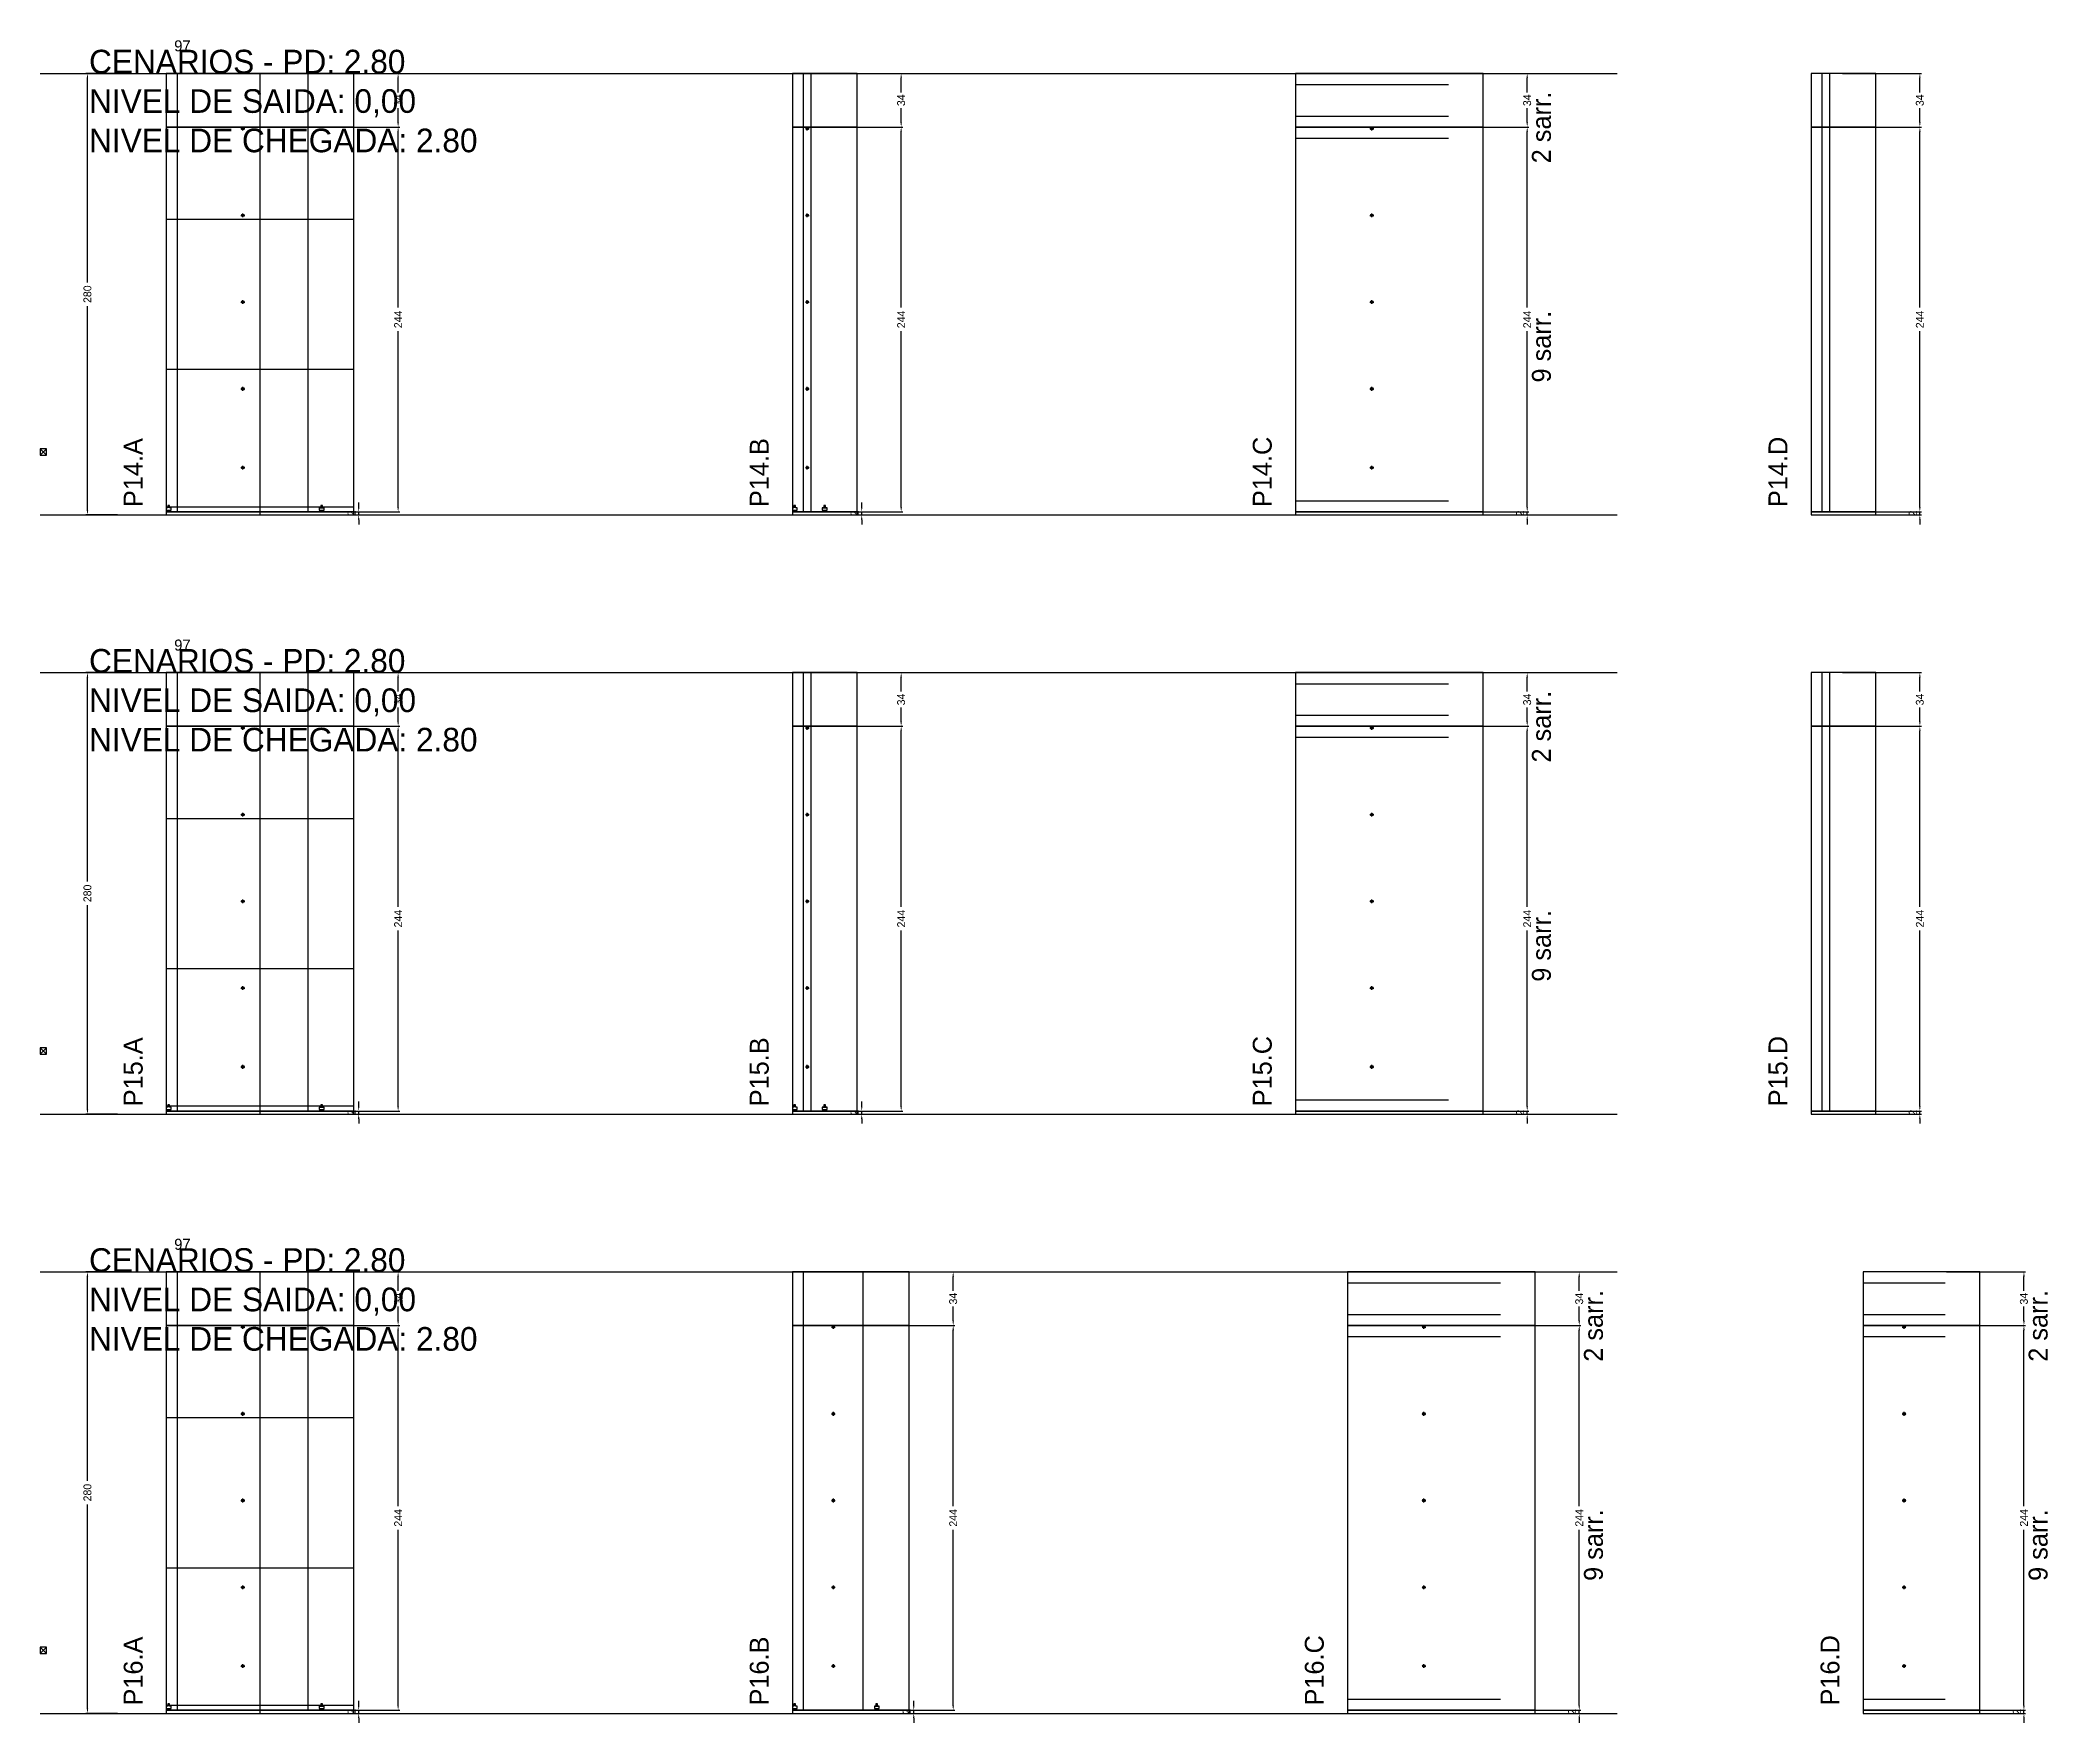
# Model space of a CAD drawing. Header units: centimetres. Extents: x -12000 to 4120, y -3806 to 2716.
# Drawn here: x -7000 to -5727, y -2666 to -1599 of the extents above; entities that cross this region are included whole.
import ezdxf

# ---------------------------------------------------------------- set-up
doc = ezdxf.new("R2010")
doc.units = ezdxf.units.CM
doc.linetypes.add('DASHED', pattern=[2, -2])
for name, color, linetype in [('COTA', 241, 'Continuous'), ('COTAS FURACAO', 16, 'Continuous'), ('Madeira', 30, 'Continuous'), ('NOMENCLATURA', 7, 'Continuous'), ('Nível', 160, 'Continuous'), ('Painéis', 200, 'Continuous'), ('Perfil Metálico', 150, 'Continuous'), ('SARR_2.2x7', 40, 'Continuous'), ('SARRAFO DE PRESSAO', 200, 'Continuous'), ('texto', 7, 'Continuous')]:
    doc.layers.add(name, color=color, linetype=linetype)
doc.dimstyles.new('PAINEL-NOVA', dxfattribs={"dimtxt": 5, "dimasz": 3, "dimexe": 1, "dimexo": 1, "dimgap": 1, "dimtad": 1, "dimcen": 2.5, "dimazin": 3, "dimtfac": 1, "dimtmove": 0, "dimatfit": 3})

msp = doc.modelspace()

# ---------------------------------------------------------------- texts
at = {"layer": 'NOMENCLATURA'}
for s, p in [('CENARIOS - PD: 2.80', (-6969, -1620)), ('NIVEL DE SAIDA: 0,00', (-6969, -1645)), ('NIVEL DE CHEGADA: 2.80', (-6969, -1670)), ('CENARIOS - PD: 2.80', (-6969, -2000)), ('NIVEL DE SAIDA: 0,00', (-6969, -2025)), ('NIVEL DE CHEGADA: 2.80', (-6969, -2050)), ('CENARIOS - PD: 2.80', (-6969, -2380)), ('NIVEL DE SAIDA: 0,00', (-6969, -2405)), ('NIVEL DE CHEGADA: 2.80', (-6969, -2430))]:
    msp.add_text(s, height=15, dxfattribs=at).set_placement(p)
for s, p in [('2 sarr.', (-6042, -1677)), ('9 sarr.', (-6042, -1816)), ('P14.A', (-6935, -1895)), ('P14.B', (-6538, -1895)), ('P14.C', (-6219, -1895)), ('P14.D', (-5892, -1895)), ('2 sarr.', (-6042, -2057)), ('9 sarr.', (-6042, -2196)), ('P15.A', (-6935, -2275)), ('P15.B', (-6538, -2275)), ('P15.C', (-6219, -2275)), ('P15.D', (-5892, -2275)), ('2 sarr.', (-6009, -2437)), ('2 sarr.', (-5727, -2437)), ('9 sarr.', (-6009, -2576)), ('9 sarr.', (-5727, -2576)), ('P16.A', (-6935, -2655)), ('P16.B', (-6538, -2655)), ('P16.C', (-6186, -2655)), ('P16.D', (-5859, -2655))]:
    msp.add_text(s, height=12, rotation=90, dxfattribs=at).set_placement(p)
at = {"layer": 'texto'}
for p in [(-6915, -1606), (-6915, -1986), (-6915, -2366)]:
    msp.add_text('97', height=7, dxfattribs=at).set_placement(p)

# ---------------------------------------------------------------- blocks, each defined once
blk = doc.blocks.new('_CLOSEDFILLED')
at = {"color": 0, "linetype": 'BYBLOCK'}
blk.add_solid([(-1, 0.16), (0, 0), (-1, -0.16)], dxfattribs=at)
blk = doc.blocks.new('*D157')
for p, q in [((-6951, -2380), (-6971, -2380)), ((-6970, -2512.5), (-6970, -2383)), ((-6970, -2657), (-6970, -2527.5)), ((-6951, -2660), (-6971, -2660))]:
    blk.add_line(p, q)
at = {"layer": 'Defpoints'}
for p in [(-6950, -2380), (-6970, -2660), (-6950, -2660)]:
    blk.add_point(p, dxfattribs=at)
at = {"layer": 'COTA', "xscale": 3, "yscale": 3}
for p, rotation in [((-6970, -2380), 90), ((-6970, -2660), 270)]:
    blk.add_blockref('_CLOSEDFILLED', p, dxfattribs=dict(at, rotation=rotation))
at = {"layer": 'COTA', "insert": (-6970, -2520), "char_height": 5, "attachment_point": 5, "rotation": 90}
blk.add_mtext('280', dxfattribs=at)
blk = doc.blocks.new('MULDURA')
at = {"layer": 'Paineis'}
for p, q in [((0, 0), (4, 4)), ((4, 0), (0, 4))]:
    blk.add_line(p, q, dxfattribs=at)
blk.add_lwpolyline([(0, 0), (4, 0), (4, 4), (0, 4)], close=True, dxfattribs=at)
blk = doc.blocks.new('*D159')
for p, q in [((-6822, -2414), (-6772, -2414)), ((-6773, -2528.5), (-6773, -2417)), ((-6773, -2655), (-6773, -2543.5)), ((-6822, -2658), (-6772, -2658))]:
    blk.add_line(p, q)
at = {"layer": 'Defpoints'}
for p in [(-6823, -2414), (-6823, -2658), (-6773, -2658)]:
    blk.add_point(p, dxfattribs=at)
at = {"layer": 'COTA', "xscale": 3, "yscale": 3}
for p, rotation in [((-6773, -2414), 90), ((-6773, -2658), 270)]:
    blk.add_blockref('_CLOSEDFILLED', p, dxfattribs=dict(at, rotation=rotation))
at = {"layer": 'COTA', "insert": (-6773, -2536), "char_height": 5, "attachment_point": 5, "rotation": 90}
blk.add_mtext('244', dxfattribs=at)
blk = doc.blocks.new('*D160')
for p, q in [((-6822, -2380), (-6772, -2380)), ((-6773, -2392), (-6773, -2383)), ((-6773, -2411), (-6773, -2402)), ((-6822, -2414), (-6772, -2414))]:
    blk.add_line(p, q)
at = {"layer": 'Defpoints'}
for p in [(-6823, -2380), (-6823, -2414), (-6773, -2414)]:
    blk.add_point(p, dxfattribs=at)
at = {"layer": 'COTA', "xscale": 3, "yscale": 3}
for p, rotation in [((-6773, -2380), 90), ((-6773, -2414), 270)]:
    blk.add_blockref('_CLOSEDFILLED', p, dxfattribs=dict(at, rotation=rotation))
at = {"layer": 'COTA', "insert": (-6773, -2397), "char_height": 5, "attachment_point": 5, "rotation": 90}
blk.add_mtext('34', dxfattribs=at)
blk = doc.blocks.new('SLIPTEE')
at = {"layer": 'Paineis'}
blk.add_lwpolyline([(0, 0), (3, 0), (3, 1.5), (2, 1.5), (2, 3), (1, 3), (1, 1.5), (0, 1.5)], close=True, dxfattribs=at)
blk = doc.blocks.new('SLIPTDD')
at = {"layer": 'Paineis'}
blk.add_line((0, 1.5), (3, 1.5), dxfattribs=at)
blk.add_lwpolyline([(0, 0), (3, 0), (3, 1.5), (2, 1.5), (2, 3), (1, 3), (1, 1.5), (0, 1.5)], close=True, dxfattribs=at)
blk = doc.blocks.new('furacao')
at = {"layer": 'COTAS FURACAO'}
for p, q in [((-1.2, 0), (1.2, 0)), ((0, -1.2), (0, 1.2))]:
    blk.add_line(p, q, dxfattribs=at)
blk.add_circle((0, 0), 0.8, dxfattribs=at)
blk = doc.blocks.new('*D162')
for p, q in [((-6470, -2414), (-6420, -2414)), ((-6421, -2528.5), (-6421, -2417)), ((-6421, -2655), (-6421, -2543.5)), ((-6470, -2658), (-6420, -2658))]:
    blk.add_line(p, q)
at = {"layer": 'Defpoints'}
for p in [(-6471, -2414), (-6471, -2658), (-6421, -2658)]:
    blk.add_point(p, dxfattribs=at)
at = {"layer": 'COTA', "xscale": 3, "yscale": 3}
for p, rotation in [((-6421, -2414), 90), ((-6421, -2658), 270)]:
    blk.add_blockref('_CLOSEDFILLED', p, dxfattribs=dict(at, rotation=rotation))
at = {"layer": 'COTA', "insert": (-6421, -2536), "char_height": 5, "attachment_point": 5, "rotation": 90}
blk.add_mtext('244', dxfattribs=at)
blk = doc.blocks.new('*D163')
for p, q in [((-6470, -2380), (-6420, -2380)), ((-6421, -2392), (-6421, -2383)), ((-6421, -2411), (-6421, -2402)), ((-6470, -2414), (-6420, -2414))]:
    blk.add_line(p, q)
at = {"layer": 'Defpoints'}
for p in [(-6471, -2380), (-6471, -2414), (-6421, -2414)]:
    blk.add_point(p, dxfattribs=at)
at = {"layer": 'COTA', "xscale": 3, "yscale": 3}
for p, rotation in [((-6421, -2380), 90), ((-6421, -2414), 270)]:
    blk.add_blockref('_CLOSEDFILLED', p, dxfattribs=dict(at, rotation=rotation))
at = {"layer": 'COTA', "insert": (-6421, -2397), "char_height": 5, "attachment_point": 5, "rotation": 90}
blk.add_mtext('34', dxfattribs=at)
blk = doc.blocks.new('*D165')
for p, q in [((-6073, -2414), (-6023, -2414)), ((-6024, -2528.5), (-6024, -2417)), ((-6024, -2655), (-6024, -2543.5)), ((-6073, -2658), (-6023, -2658))]:
    blk.add_line(p, q)
at = {"layer": 'Defpoints'}
for p in [(-6074, -2414), (-6074, -2658), (-6024, -2658)]:
    blk.add_point(p, dxfattribs=at)
at = {"layer": 'COTA', "xscale": 3, "yscale": 3}
for p, rotation in [((-6024, -2414), 90), ((-6024, -2658), 270)]:
    blk.add_blockref('_CLOSEDFILLED', p, dxfattribs=dict(at, rotation=rotation))
at = {"layer": 'COTA', "insert": (-6024, -2536), "char_height": 5, "attachment_point": 5, "rotation": 90}
blk.add_mtext('244', dxfattribs=at)
blk = doc.blocks.new('*D166')
for p, q in [((-6073, -2380), (-6023, -2380)), ((-6024, -2392), (-6024, -2383)), ((-6024, -2411), (-6024, -2402)), ((-6073, -2414), (-6023, -2414))]:
    blk.add_line(p, q)
at = {"layer": 'Defpoints'}
for p in [(-6074, -2380), (-6074, -2414), (-6024, -2414)]:
    blk.add_point(p, dxfattribs=at)
at = {"layer": 'COTA', "xscale": 3, "yscale": 3}
for p, rotation in [((-6024, -2380), 90), ((-6024, -2414), 270)]:
    blk.add_blockref('_CLOSEDFILLED', p, dxfattribs=dict(at, rotation=rotation))
at = {"layer": 'COTA', "insert": (-6024, -2397), "char_height": 5, "attachment_point": 5, "rotation": 90}
blk.add_mtext('34', dxfattribs=at)
blk = doc.blocks.new('*D168')
for p, q in [((-5791, -2414), (-5741, -2414)), ((-5742, -2528.5), (-5742, -2417)), ((-5742, -2655), (-5742, -2543.5)), ((-5791, -2658), (-5741, -2658))]:
    blk.add_line(p, q)
at = {"layer": 'Defpoints'}
for p in [(-5792, -2414), (-5792, -2658), (-5742, -2658)]:
    blk.add_point(p, dxfattribs=at)
at = {"layer": 'COTA', "xscale": 3, "yscale": 3}
for p, rotation in [((-5742, -2414), 90), ((-5742, -2658), 270)]:
    blk.add_blockref('_CLOSEDFILLED', p, dxfattribs=dict(at, rotation=rotation))
at = {"layer": 'COTA', "insert": (-5742, -2536), "char_height": 5, "attachment_point": 5, "rotation": 90}
blk.add_mtext('244', dxfattribs=at)
blk = doc.blocks.new('*D169')
for p, q in [((-5791, -2380), (-5741, -2380)), ((-5742, -2392), (-5742, -2383)), ((-5742, -2411), (-5742, -2402)), ((-5791, -2414), (-5741, -2414))]:
    blk.add_line(p, q)
at = {"layer": 'Defpoints'}
for p in [(-5792, -2380), (-5792, -2414), (-5742, -2414)]:
    blk.add_point(p, dxfattribs=at)
at = {"layer": 'COTA', "xscale": 3, "yscale": 3}
for p, rotation in [((-5742, -2380), 90), ((-5742, -2414), 270)]:
    blk.add_blockref('_CLOSEDFILLED', p, dxfattribs=dict(at, rotation=rotation))
at = {"layer": 'COTA', "insert": (-5742, -2397), "char_height": 5, "attachment_point": 5, "rotation": 90}
blk.add_mtext('34', dxfattribs=at)
blk = doc.blocks.new('*D131')
for p, q in [((-6951, -2000), (-6971, -2000)), ((-6970, -2132.5), (-6970, -2003)), ((-6970, -2277), (-6970, -2147.5)), ((-6951, -2280), (-6971, -2280))]:
    blk.add_line(p, q)
at = {"layer": 'Defpoints'}
for p in [(-6950, -2000), (-6970, -2280), (-6950, -2280)]:
    blk.add_point(p, dxfattribs=at)
at = {"layer": 'COTA', "xscale": 3, "yscale": 3}
for p, rotation in [((-6970, -2000), 90), ((-6970, -2280), 270)]:
    blk.add_blockref('_CLOSEDFILLED', p, dxfattribs=dict(at, rotation=rotation))
at = {"layer": 'COTA', "insert": (-6970, -2140), "char_height": 5, "attachment_point": 5, "rotation": 90}
blk.add_mtext('280', dxfattribs=at)
blk = doc.blocks.new('*D133')
for p, q in [((-6822, -2034), (-6772, -2034)), ((-6773, -2148.5), (-6773, -2037)), ((-6773, -2275), (-6773, -2163.5)), ((-6822, -2278), (-6772, -2278))]:
    blk.add_line(p, q)
at = {"layer": 'Defpoints'}
for p in [(-6823, -2034), (-6823, -2278), (-6773, -2278)]:
    blk.add_point(p, dxfattribs=at)
at = {"layer": 'COTA', "xscale": 3, "yscale": 3}
for p, rotation in [((-6773, -2034), 90), ((-6773, -2278), 270)]:
    blk.add_blockref('_CLOSEDFILLED', p, dxfattribs=dict(at, rotation=rotation))
at = {"layer": 'COTA', "insert": (-6773, -2156), "char_height": 5, "attachment_point": 5, "rotation": 90}
blk.add_mtext('244', dxfattribs=at)
blk = doc.blocks.new('*D134')
for p, q in [((-6822, -2000), (-6772, -2000)), ((-6773, -2012), (-6773, -2003)), ((-6773, -2031), (-6773, -2022)), ((-6822, -2034), (-6772, -2034))]:
    blk.add_line(p, q)
at = {"layer": 'Defpoints'}
for p in [(-6823, -2000), (-6823, -2034), (-6773, -2034)]:
    blk.add_point(p, dxfattribs=at)
at = {"layer": 'COTA', "xscale": 3, "yscale": 3}
for p, rotation in [((-6773, -2000), 90), ((-6773, -2034), 270)]:
    blk.add_blockref('_CLOSEDFILLED', p, dxfattribs=dict(at, rotation=rotation))
at = {"layer": 'COTA', "insert": (-6773, -2017), "char_height": 5, "attachment_point": 5, "rotation": 90}
blk.add_mtext('34', dxfattribs=at)
blk = doc.blocks.new('*D136')
for p, q in [((-6503, -2034), (-6453, -2034)), ((-6454, -2148.5), (-6454, -2037)), ((-6454, -2275), (-6454, -2163.5)), ((-6503, -2278), (-6453, -2278))]:
    blk.add_line(p, q)
at = {"layer": 'Defpoints'}
for p in [(-6504, -2034), (-6504, -2278), (-6454, -2278)]:
    blk.add_point(p, dxfattribs=at)
at = {"layer": 'COTA', "xscale": 3, "yscale": 3}
for p, rotation in [((-6454, -2034), 90), ((-6454, -2278), 270)]:
    blk.add_blockref('_CLOSEDFILLED', p, dxfattribs=dict(at, rotation=rotation))
at = {"layer": 'COTA', "insert": (-6454, -2156), "char_height": 5, "attachment_point": 5, "rotation": 90}
blk.add_mtext('244', dxfattribs=at)
blk = doc.blocks.new('*D137')
for p, q in [((-6503, -2000), (-6453, -2000)), ((-6454, -2012), (-6454, -2003)), ((-6454, -2031), (-6454, -2022)), ((-6503, -2034), (-6453, -2034))]:
    blk.add_line(p, q)
at = {"layer": 'Defpoints'}
for p in [(-6504, -2000), (-6504, -2034), (-6454, -2034)]:
    blk.add_point(p, dxfattribs=at)
at = {"layer": 'COTA', "xscale": 3, "yscale": 3}
for p, rotation in [((-6454, -2000), 90), ((-6454, -2034), 270)]:
    blk.add_blockref('_CLOSEDFILLED', p, dxfattribs=dict(at, rotation=rotation))
at = {"layer": 'COTA', "insert": (-6454, -2017), "char_height": 5, "attachment_point": 5, "rotation": 90}
blk.add_mtext('34', dxfattribs=at)
blk = doc.blocks.new('*D139')
for p, q in [((-6106, -2034), (-6056, -2034)), ((-6057, -2148.5), (-6057, -2037)), ((-6057, -2275), (-6057, -2163.5)), ((-6106, -2278), (-6056, -2278))]:
    blk.add_line(p, q)
at = {"layer": 'Defpoints'}
for p in [(-6107, -2034), (-6107, -2278), (-6057, -2278)]:
    blk.add_point(p, dxfattribs=at)
at = {"layer": 'COTA', "xscale": 3, "yscale": 3}
for p, rotation in [((-6057, -2034), 90), ((-6057, -2278), 270)]:
    blk.add_blockref('_CLOSEDFILLED', p, dxfattribs=dict(at, rotation=rotation))
at = {"layer": 'COTA', "insert": (-6057, -2156), "char_height": 5, "attachment_point": 5, "rotation": 90}
blk.add_mtext('244', dxfattribs=at)
blk = doc.blocks.new('*D140')
for p, q in [((-6106, -2000), (-6056, -2000)), ((-6057, -2012), (-6057, -2003)), ((-6057, -2031), (-6057, -2022)), ((-6106, -2034), (-6056, -2034))]:
    blk.add_line(p, q)
at = {"layer": 'Defpoints'}
for p in [(-6107, -2000), (-6107, -2034), (-6057, -2034)]:
    blk.add_point(p, dxfattribs=at)
at = {"layer": 'COTA', "xscale": 3, "yscale": 3}
for p, rotation in [((-6057, -2000), 90), ((-6057, -2034), 270)]:
    blk.add_blockref('_CLOSEDFILLED', p, dxfattribs=dict(at, rotation=rotation))
at = {"layer": 'COTA', "insert": (-6057, -2017), "char_height": 5, "attachment_point": 5, "rotation": 90}
blk.add_mtext('34', dxfattribs=at)
blk = doc.blocks.new('*D142')
for p, q in [((-5857, -2034), (-5807, -2034)), ((-5808, -2148.5), (-5808, -2037)), ((-5808, -2275), (-5808, -2163.5)), ((-5857, -2278), (-5807, -2278))]:
    blk.add_line(p, q)
at = {"layer": 'Defpoints'}
for p in [(-5858, -2034), (-5858, -2278), (-5808, -2278)]:
    blk.add_point(p, dxfattribs=at)
at = {"layer": 'COTA', "xscale": 3, "yscale": 3}
for p, rotation in [((-5808, -2034), 90), ((-5808, -2278), 270)]:
    blk.add_blockref('_CLOSEDFILLED', p, dxfattribs=dict(at, rotation=rotation))
at = {"layer": 'COTA', "insert": (-5808, -2156), "char_height": 5, "attachment_point": 5, "rotation": 90}
blk.add_mtext('244', dxfattribs=at)
blk = doc.blocks.new('*D143')
for p, q in [((-5857, -2000), (-5807, -2000)), ((-5808, -2012), (-5808, -2003)), ((-5808, -2031), (-5808, -2022)), ((-5857, -2034), (-5807, -2034))]:
    blk.add_line(p, q)
at = {"layer": 'Defpoints'}
for p in [(-5858, -2000), (-5858, -2034), (-5808, -2034)]:
    blk.add_point(p, dxfattribs=at)
at = {"layer": 'COTA', "xscale": 3, "yscale": 3}
for p, rotation in [((-5808, -2000), 90), ((-5808, -2034), 270)]:
    blk.add_blockref('_CLOSEDFILLED', p, dxfattribs=dict(at, rotation=rotation))
at = {"layer": 'COTA', "insert": (-5808, -2017), "char_height": 5, "attachment_point": 5, "rotation": 90}
blk.add_mtext('34', dxfattribs=at)
blk = doc.blocks.new('*D105')
for p, q in [((-6951, -1620), (-6971, -1620)), ((-6970, -1752.5), (-6970, -1623)), ((-6970, -1897), (-6970, -1767.5)), ((-6951, -1900), (-6971, -1900))]:
    blk.add_line(p, q)
at = {"layer": 'Defpoints'}
for p in [(-6950, -1620), (-6970, -1900), (-6950, -1900)]:
    blk.add_point(p, dxfattribs=at)
at = {"layer": 'COTA', "xscale": 3, "yscale": 3}
for p, rotation in [((-6970, -1620), 90), ((-6970, -1900), 270)]:
    blk.add_blockref('_CLOSEDFILLED', p, dxfattribs=dict(at, rotation=rotation))
at = {"layer": 'COTA', "insert": (-6970, -1760), "char_height": 5, "attachment_point": 5, "rotation": 90}
blk.add_mtext('280', dxfattribs=at)
blk = doc.blocks.new('*D107')
for p, q in [((-6822, -1654), (-6772, -1654)), ((-6773, -1768.5), (-6773, -1657)), ((-6773, -1895), (-6773, -1783.5)), ((-6822, -1898), (-6772, -1898))]:
    blk.add_line(p, q)
at = {"layer": 'Defpoints'}
for p in [(-6823, -1654), (-6823, -1898), (-6773, -1898)]:
    blk.add_point(p, dxfattribs=at)
at = {"layer": 'COTA', "xscale": 3, "yscale": 3}
for p, rotation in [((-6773, -1654), 90), ((-6773, -1898), 270)]:
    blk.add_blockref('_CLOSEDFILLED', p, dxfattribs=dict(at, rotation=rotation))
at = {"layer": 'COTA', "insert": (-6773, -1776), "char_height": 5, "attachment_point": 5, "rotation": 90}
blk.add_mtext('244', dxfattribs=at)
blk = doc.blocks.new('*D108')
for p, q in [((-6822, -1620), (-6772, -1620)), ((-6773, -1632), (-6773, -1623)), ((-6773, -1651), (-6773, -1642)), ((-6822, -1654), (-6772, -1654))]:
    blk.add_line(p, q)
at = {"layer": 'Defpoints'}
for p in [(-6823, -1620), (-6823, -1654), (-6773, -1654)]:
    blk.add_point(p, dxfattribs=at)
at = {"layer": 'COTA', "xscale": 3, "yscale": 3}
for p, rotation in [((-6773, -1620), 90), ((-6773, -1654), 270)]:
    blk.add_blockref('_CLOSEDFILLED', p, dxfattribs=dict(at, rotation=rotation))
at = {"layer": 'COTA', "insert": (-6773, -1637), "char_height": 5, "attachment_point": 5, "rotation": 90}
blk.add_mtext('34', dxfattribs=at)
blk = doc.blocks.new('*D110')
for p, q in [((-6503, -1654), (-6453, -1654)), ((-6454, -1768.5), (-6454, -1657)), ((-6454, -1895), (-6454, -1783.5)), ((-6503, -1898), (-6453, -1898))]:
    blk.add_line(p, q)
at = {"layer": 'Defpoints'}
for p in [(-6504, -1654), (-6504, -1898), (-6454, -1898)]:
    blk.add_point(p, dxfattribs=at)
at = {"layer": 'COTA', "xscale": 3, "yscale": 3}
for p, rotation in [((-6454, -1654), 90), ((-6454, -1898), 270)]:
    blk.add_blockref('_CLOSEDFILLED', p, dxfattribs=dict(at, rotation=rotation))
at = {"layer": 'COTA', "insert": (-6454, -1776), "char_height": 5, "attachment_point": 5, "rotation": 90}
blk.add_mtext('244', dxfattribs=at)
blk = doc.blocks.new('*D111')
for p, q in [((-6503, -1620), (-6453, -1620)), ((-6454, -1632), (-6454, -1623)), ((-6454, -1651), (-6454, -1642)), ((-6503, -1654), (-6453, -1654))]:
    blk.add_line(p, q)
at = {"layer": 'Defpoints'}
for p in [(-6504, -1620), (-6504, -1654), (-6454, -1654)]:
    blk.add_point(p, dxfattribs=at)
at = {"layer": 'COTA', "xscale": 3, "yscale": 3}
for p, rotation in [((-6454, -1620), 90), ((-6454, -1654), 270)]:
    blk.add_blockref('_CLOSEDFILLED', p, dxfattribs=dict(at, rotation=rotation))
at = {"layer": 'COTA', "insert": (-6454, -1637), "char_height": 5, "attachment_point": 5, "rotation": 90}
blk.add_mtext('34', dxfattribs=at)
blk = doc.blocks.new('*D113')
for p, q in [((-6106, -1654), (-6056, -1654)), ((-6057, -1768.5), (-6057, -1657)), ((-6057, -1895), (-6057, -1783.5)), ((-6106, -1898), (-6056, -1898))]:
    blk.add_line(p, q)
at = {"layer": 'Defpoints'}
for p in [(-6107, -1654), (-6107, -1898), (-6057, -1898)]:
    blk.add_point(p, dxfattribs=at)
at = {"layer": 'COTA', "xscale": 3, "yscale": 3}
for p, rotation in [((-6057, -1654), 90), ((-6057, -1898), 270)]:
    blk.add_blockref('_CLOSEDFILLED', p, dxfattribs=dict(at, rotation=rotation))
at = {"layer": 'COTA', "insert": (-6057, -1776), "char_height": 5, "attachment_point": 5, "rotation": 90}
blk.add_mtext('244', dxfattribs=at)
blk = doc.blocks.new('*D114')
for p, q in [((-6106, -1620), (-6056, -1620)), ((-6057, -1632), (-6057, -1623)), ((-6057, -1651), (-6057, -1642)), ((-6106, -1654), (-6056, -1654))]:
    blk.add_line(p, q)
at = {"layer": 'Defpoints'}
for p in [(-6107, -1620), (-6107, -1654), (-6057, -1654)]:
    blk.add_point(p, dxfattribs=at)
at = {"layer": 'COTA', "xscale": 3, "yscale": 3}
for p, rotation in [((-6057, -1620), 90), ((-6057, -1654), 270)]:
    blk.add_blockref('_CLOSEDFILLED', p, dxfattribs=dict(at, rotation=rotation))
at = {"layer": 'COTA', "insert": (-6057, -1637), "char_height": 5, "attachment_point": 5, "rotation": 90}
blk.add_mtext('34', dxfattribs=at)
blk = doc.blocks.new('*D116')
for p, q in [((-5857, -1654), (-5807, -1654)), ((-5808, -1768.5), (-5808, -1657)), ((-5808, -1895), (-5808, -1783.5)), ((-5857, -1898), (-5807, -1898))]:
    blk.add_line(p, q)
at = {"layer": 'Defpoints'}
for p in [(-5858, -1654), (-5858, -1898), (-5808, -1898)]:
    blk.add_point(p, dxfattribs=at)
at = {"layer": 'COTA', "xscale": 3, "yscale": 3}
for p, rotation in [((-5808, -1654), 90), ((-5808, -1898), 270)]:
    blk.add_blockref('_CLOSEDFILLED', p, dxfattribs=dict(at, rotation=rotation))
at = {"layer": 'COTA', "insert": (-5808, -1776), "char_height": 5, "attachment_point": 5, "rotation": 90}
blk.add_mtext('244', dxfattribs=at)
blk = doc.blocks.new('*D117')
for p, q in [((-5857, -1620), (-5807, -1620)), ((-5808, -1632), (-5808, -1623)), ((-5808, -1651), (-5808, -1642)), ((-5857, -1654), (-5807, -1654))]:
    blk.add_line(p, q)
at = {"layer": 'Defpoints'}
for p in [(-5858, -1620), (-5858, -1654), (-5808, -1654)]:
    blk.add_point(p, dxfattribs=at)
at = {"layer": 'COTA', "xscale": 3, "yscale": 3}
for p, rotation in [((-5808, -1620), 90), ((-5808, -1654), 270)]:
    blk.add_blockref('_CLOSEDFILLED', p, dxfattribs=dict(at, rotation=rotation))
at = {"layer": 'COTA', "insert": (-5808, -1637), "char_height": 5, "attachment_point": 5, "rotation": 90}
blk.add_mtext('34', dxfattribs=at)

# ---------------------------------------------------------------- dimensions: what is measured, and where the dimension line sits
at = {"layer": 'COTA'}
for base, p1, p2, picture, middle in [((-6970, -1900), (-6950, -1900), (-6950, -1620), '*D105', (-6970, -1760)), ((-6773, -1654), (-6823, -1654), (-6823, -1620), '*D108', (-6773, -1637)), ((-6454, -1654), (-6504, -1654), (-6504, -1620), '*D111', (-6454, -1637)), ((-6057, -1654), (-6107, -1654), (-6107, -1620), '*D114', (-6057, -1637)), ((-5808, -1654), (-5858, -1654), (-5858, -1620), '*D117', (-5808, -1637)), ((-6773, -1898), (-6823, -1898), (-6823, -1654), '*D107', (-6773, -1776)), ((-6454, -1898), (-6504, -1898), (-6504, -1654), '*D110', (-6454, -1776)), ((-6057, -1898), (-6107, -1898), (-6107, -1654), '*D113', (-6057, -1776)), ((-5808, -1898), (-5858, -1898), (-5858, -1654), '*D116', (-5808, -1776)), ((-6970, -2280), (-6950, -2280), (-6950, -2000), '*D131', (-6970, -2140)), ((-6773, -2034), (-6823, -2034), (-6823, -2000), '*D134', (-6773, -2017)), ((-6454, -2034), (-6504, -2034), (-6504, -2000), '*D137', (-6454, -2017)), ((-6057, -2034), (-6107, -2034), (-6107, -2000), '*D140', (-6057, -2017)), ((-5808, -2034), (-5858, -2034), (-5858, -2000), '*D143', (-5808, -2017)), ((-6773, -2278), (-6823, -2278), (-6823, -2034), '*D133', (-6773, -2156)), ((-6454, -2278), (-6504, -2278), (-6504, -2034), '*D136', (-6454, -2156)), ((-6057, -2278), (-6107, -2278), (-6107, -2034), '*D139', (-6057, -2156)), ((-5808, -2278), (-5858, -2278), (-5858, -2034), '*D142', (-5808, -2156)), ((-6970, -2660), (-6950, -2660), (-6950, -2380), '*D157', (-6970, -2520)), ((-6773, -2414), (-6823, -2414), (-6823, -2380), '*D160', (-6773, -2397)), ((-6421, -2414), (-6471, -2414), (-6471, -2380), '*D163', (-6421, -2397)), ((-6024, -2414), (-6074, -2414), (-6074, -2380), '*D166', (-6024, -2397)), ((-5742, -2414), (-5792, -2414), (-5792, -2380), '*D169', (-5742, -2397)), ((-6773, -2658), (-6823, -2658), (-6823, -2414), '*D159', (-6773, -2536)), ((-6421, -2658), (-6471, -2658), (-6471, -2414), '*D162', (-6421, -2536)), ((-6024, -2658), (-6074, -2658), (-6074, -2414), '*D165', (-6024, -2536)), ((-5742, -2658), (-5792, -2658), (-5792, -2414), '*D168', (-5742, -2536))]:
    dim = msp.add_linear_dim(base=base, p1=p1, p2=p2, angle=90, dimstyle='PAINEL-NOVA', dxfattribs=at)
    dim.commit()
    dim.dimension.update_dxf_attribs({"geometry": picture, "text_midpoint": middle})
for base, p1, p2 in [((-6798, -1900), (-6823, -1900), (-6823, -1898)), ((-6479, -1900), (-6504, -1900), (-6504, -1898)), ((-6057, -1900), (-6107, -1900), (-6107, -1898)), ((-5808, -1900), (-5858, -1900), (-5858, -1898)), ((-6798, -2280), (-6823, -2280), (-6823, -2278)), ((-6479, -2280), (-6504, -2280), (-6504, -2278)), ((-6057, -2280), (-6107, -2280), (-6107, -2278)), ((-5808, -2280), (-5858, -2280), (-5858, -2278)), ((-6798, -2660), (-6823, -2660), (-6823, -2658)), ((-6446, -2660), (-6471, -2660), (-6471, -2658)), ((-6024, -2660), (-6074, -2660), (-6074, -2658)), ((-5742, -2660), (-5792, -2660), (-5792, -2658))]:
    msp.add_linear_dim(base=base, p1=p1, p2=p2, angle=90, dimstyle='PAINEL-NOVA', dxfattribs=at).render()

# ---------------------------------------------------------------- linework, layer by layer
at = {"layer": 'Madeira'}
for points in [[(-6920, -1712.4), (-6801, -1712.4)], [(-6920, -1807.6), (-6801, -1807.6)], [(-6920, -2092.4), (-6801, -2092.4)], [(-6920, -2187.6), (-6801, -2187.6)], [(-6920, -2472.4), (-6801, -2472.4)], [(-6920, -2567.6), (-6801, -2567.6)]]:
    msp.add_lwpolyline(points, dxfattribs=at)
at = {"layer": 'Nível', "linetype": 'DASHED'}
for points in [[(-7000, -1620), (-6000, -1620)], [(-7000, -1900), (-6000, -1900)], [(-7000, -2000), (-6000, -2000)], [(-7000, -2280), (-6000, -2280)], [(-7000, -2380), (-6000, -2380)], [(-7000, -2660), (-6000, -2660)]]:
    msp.add_lwpolyline(points, dxfattribs=at)
at = {"layer": 'Painéis'}
for points in [[(-6920, -1654), (-6801, -1654), (-6801, -1620), (-6920, -1620)], [(-6920, -1900), (-6801, -1900), (-6801, -1620), (-6920, -1620)], [(-6523, -1654), (-6482, -1654), (-6482, -1620), (-6523, -1620)], [(-6204, -1654), (-6085, -1654), (-6085, -1620), (-6204, -1620)], [(-5877, -1654), (-5836, -1654), (-5836, -1620), (-5877, -1620)], [(-6920, -1898), (-6801, -1898), (-6801, -1654), (-6920, -1654)], [(-6523, -1898), (-6482, -1898), (-6482, -1654), (-6523, -1654)], [(-6204, -1898), (-6085, -1898), (-6085, -1654), (-6204, -1654)], [(-5877, -1898), (-5836, -1898), (-5836, -1654), (-5877, -1654)], [(-6920, -1900), (-6801, -1900), (-6801, -1898), (-6920, -1898)], [(-6523, -1900), (-6482, -1900), (-6482, -1898), (-6523, -1898)], [(-6204, -1900), (-6085, -1900), (-6085, -1898), (-6204, -1898)], [(-5877, -1900), (-5836, -1900), (-5836, -1898), (-5877, -1898)], [(-6920, -2034), (-6801, -2034), (-6801, -2000), (-6920, -2000)], [(-6920, -2280), (-6801, -2280), (-6801, -2000), (-6920, -2000)], [(-6523, -2034), (-6482, -2034), (-6482, -2000), (-6523, -2000)], [(-6204, -2034), (-6085, -2034), (-6085, -2000), (-6204, -2000)], [(-5877, -2034), (-5836, -2034), (-5836, -2000), (-5877, -2000)], [(-6920, -2278), (-6801, -2278), (-6801, -2034), (-6920, -2034)], [(-6523, -2278), (-6482, -2278), (-6482, -2034), (-6523, -2034)], [(-6204, -2278), (-6085, -2278), (-6085, -2034), (-6204, -2034)], [(-5877, -2278), (-5836, -2278), (-5836, -2034), (-5877, -2034)], [(-6920, -2280), (-6801, -2280), (-6801, -2278), (-6920, -2278)], [(-6523, -2280), (-6482, -2280), (-6482, -2278), (-6523, -2278)], [(-6204, -2280), (-6085, -2280), (-6085, -2278), (-6204, -2278)], [(-5877, -2280), (-5836, -2280), (-5836, -2278), (-5877, -2278)], [(-6920, -2414), (-6801, -2414), (-6801, -2380), (-6920, -2380)], [(-6920, -2660), (-6801, -2660), (-6801, -2380), (-6920, -2380)], [(-6523, -2414), (-6449, -2414), (-6449, -2380), (-6523, -2380)], [(-6171, -2414), (-6052, -2414), (-6052, -2380), (-6171, -2380)], [(-5844, -2414), (-5770, -2414), (-5770, -2380), (-5844, -2380)], [(-6920, -2658), (-6801, -2658), (-6801, -2414), (-6920, -2414)], [(-6523, -2658), (-6449, -2658), (-6449, -2414), (-6523, -2414)], [(-6171, -2658), (-6052, -2658), (-6052, -2414), (-6171, -2414)], [(-5844, -2658), (-5770, -2658), (-5770, -2414), (-5844, -2414)], [(-6920, -2660), (-6801, -2660), (-6801, -2658), (-6920, -2658)], [(-6523, -2660), (-6449, -2660), (-6449, -2658), (-6523, -2658)], [(-6171, -2660), (-6052, -2660), (-6052, -2658), (-6171, -2658)], [(-5844, -2660), (-5770, -2660), (-5770, -2658), (-5844, -2658)]]:
    msp.add_lwpolyline(points, close=True, dxfattribs=at)
at = {"layer": 'Perfil Metálico'}
for p, q in [((-6860.5, -1900), (-6860.5, -1620)), ((-6860.5, -2280), (-6860.5, -2000)), ((-6860.5, -2660), (-6860.5, -2380))]:
    msp.add_line(p, q, dxfattribs=at)
at = {"layer": 'SARR_2.2x7'}
for points in [[(-6913, -1654), (-6913, -1620)], [(-6830, -1654), (-6830, -1620)], [(-6516, -1654), (-6516, -1620)], [(-6511, -1654), (-6511, -1620)], [(-6204, -1627), (-6107, -1627)], [(-5870, -1654), (-5870, -1620)], [(-5865, -1654), (-5865, -1620)], [(-6204, -1647), (-6107, -1647)], [(-6204, -1661), (-6107, -1661)], [(-6204, -1891), (-6107, -1891)], [(-6913, -2034), (-6913, -2000)], [(-6830, -2034), (-6830, -2000)], [(-6516, -2034), (-6516, -2000)], [(-6511, -2034), (-6511, -2000)], [(-6204, -2007), (-6107, -2007)], [(-5870, -2034), (-5870, -2000)], [(-5865, -2034), (-5865, -2000)], [(-6204, -2027), (-6107, -2027)], [(-6204, -2041), (-6107, -2041)], [(-6204, -2271), (-6107, -2271)], [(-6913, -2414), (-6913, -2380)], [(-6830, -2414), (-6830, -2380)], [(-6516, -2414), (-6516, -2380)], [(-6478, -2414), (-6478, -2380)], [(-6171, -2387), (-6074, -2387)], [(-5844, -2387), (-5792, -2387)], [(-6171, -2407), (-6074, -2407)], [(-5844, -2407), (-5792, -2407)], [(-6171, -2421), (-6074, -2421)], [(-5844, -2421), (-5792, -2421)], [(-6171, -2651), (-6074, -2651)], [(-5844, -2651), (-5792, -2651)]]:
    msp.add_lwpolyline(points, dxfattribs=at)
at = {"layer": 'SARR_2.2x7', "linetype": 'DASHED'}
for points in [[(-6913, -1898), (-6913, -1654)], [(-6830, -1898), (-6830, -1654)], [(-6516, -1898), (-6516, -1654)], [(-6511, -1898), (-6511, -1654)], [(-5870, -1898), (-5870, -1654)], [(-5865, -1898), (-5865, -1654)], [(-6913, -2278), (-6913, -2034)], [(-6830, -2278), (-6830, -2034)], [(-6516, -2278), (-6516, -2034)], [(-6511, -2278), (-6511, -2034)], [(-5870, -2278), (-5870, -2034)], [(-5865, -2278), (-5865, -2034)], [(-6913, -2658), (-6913, -2414)], [(-6830, -2658), (-6830, -2414)], [(-6516, -2658), (-6516, -2414)], [(-6478, -2658), (-6478, -2414)]]:
    msp.add_lwpolyline(points, dxfattribs=at)
at = {"layer": 'SARRAFO DE PRESSAO'}
for points in [[(-6920, -1900), (-6801, -1900), (-6801, -1895), (-6920, -1895)], [(-6920, -2280), (-6801, -2280), (-6801, -2275), (-6920, -2275)], [(-6920, -2660), (-6801, -2660), (-6801, -2655), (-6920, -2655)]]:
    msp.add_lwpolyline(points, close=True, dxfattribs=at)

# ---------------------------------------------------------------- block references
at = {"layer": 'COTA'}
for name, p in [('furacao', (-6871.5, -1655)), ('furacao', (-6513.5, -1655)), ('furacao', (-6155.5, -1655)), ('furacao', (-6871.5, -1710)), ('furacao', (-6513.5, -1710)), ('furacao', (-6155.5, -1710)), ('furacao', (-6871.5, -1765)), ('furacao', (-6513.5, -1765)), ('furacao', (-6155.5, -1765)), ('furacao', (-6871.5, -1820)), ('furacao', (-6513.5, -1820)), ('furacao', (-6155.5, -1820)), ('MULDURA', (-7000, -1862)), ('furacao', (-6871.5, -1870)), ('furacao', (-6513.5, -1870)), ('furacao', (-6155.5, -1870)), ('SLIPTEE', (-6920, -1897)), ('SLIPTDD', (-6823, -1897)), ('SLIPTEE', (-6523, -1897)), ('SLIPTDD', (-6504, -1897)), ('furacao', (-6871.5, -2035)), ('furacao', (-6513.5, -2035)), ('furacao', (-6155.5, -2035)), ('furacao', (-6871.5, -2090)), ('furacao', (-6513.5, -2090)), ('furacao', (-6155.5, -2090)), ('furacao', (-6871.5, -2145)), ('furacao', (-6513.5, -2145)), ('furacao', (-6155.5, -2145)), ('furacao', (-6871.5, -2200)), ('furacao', (-6513.5, -2200)), ('furacao', (-6155.5, -2200)), ('MULDURA', (-7000, -2242)), ('furacao', (-6871.5, -2250)), ('furacao', (-6513.5, -2250)), ('furacao', (-6155.5, -2250)), ('SLIPTEE', (-6920, -2277)), ('SLIPTDD', (-6823, -2277)), ('SLIPTEE', (-6523, -2277)), ('SLIPTDD', (-6504, -2277)), ('furacao', (-6871.5, -2415)), ('furacao', (-6497, -2415)), ('furacao', (-6122.5, -2415)), ('furacao', (-5818, -2415)), ('furacao', (-6871.5, -2470)), ('furacao', (-6497, -2470)), ('furacao', (-6122.5, -2470)), ('furacao', (-5818, -2470)), ('furacao', (-6871.5, -2525)), ('furacao', (-6497, -2525)), ('furacao', (-6122.5, -2525)), ('furacao', (-5818, -2525)), ('furacao', (-6871.5, -2580)), ('furacao', (-6497, -2580)), ('furacao', (-6122.5, -2580)), ('furacao', (-5818, -2580)), ('MULDURA', (-7000, -2622)), ('furacao', (-6871.5, -2630)), ('furacao', (-6497, -2630)), ('furacao', (-6122.5, -2630)), ('furacao', (-5818, -2630)), ('SLIPTEE', (-6920, -2657)), ('SLIPTDD', (-6823, -2657)), ('SLIPTEE', (-6523, -2657)), ('SLIPTDD', (-6471, -2657))]:
    msp.add_blockref(name, p, dxfattribs=at)

msp.set_redraw_order([(e.dxf.handle, doc.entitydb.next_handle()) for e in msp.query("TEXT MTEXT ATTDEF DIMENSION ARC_DIMENSION")])  # texts and dimensions are drawn at this point

doc.saveas('drawing.dxf')
